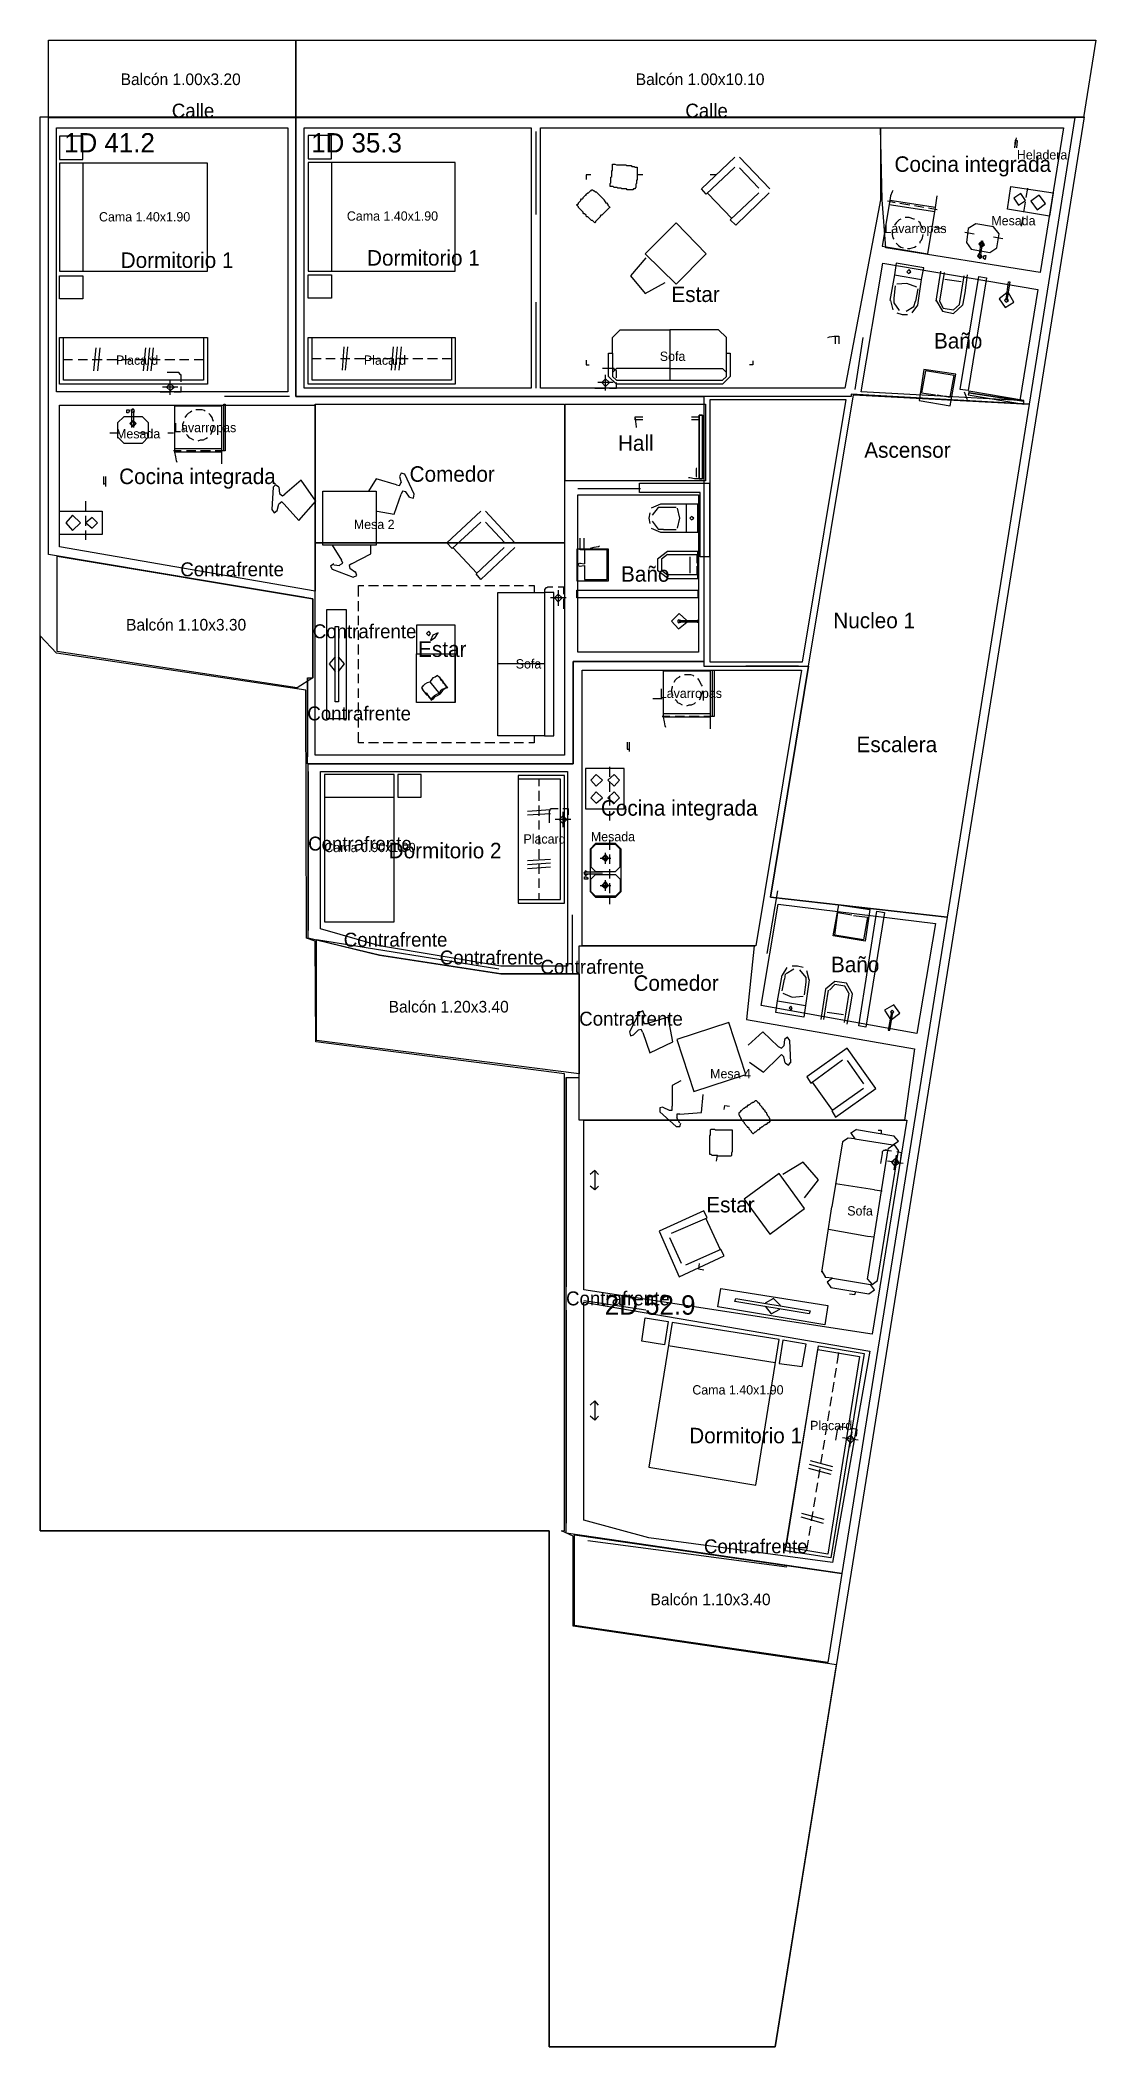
# Model space of a CAD drawing. Header units: metres. Extents: x 0 to 95.2, y 0 to 26.2.
# Drawn here: x 0 to 13.63, y 0 to 25.9 of the extents above; entities that cross this region are included whole.
import ezdxf

# ---------------------------------------------------------------- set-up
doc = ezdxf.new("R2010")
doc.units = ezdxf.units.M
for name, color, linetype in [('Trazo_Cotas', 9, 'Continuous'), ('Trazo_Entrada', 1, 'Continuous'), ('Trazo_Equipamiento', 8, 'Continuous'), ('Trazo_Estancias', 3, 'Continuous'), ('Trazo_Fachada', 30, 'Continuous'), ('Trazo_Medianeras', 8, 'Continuous'), ('Trazo_Nucleos', 252, 'Continuous'), ('Trazo_Pasillo', 9, 'Continuous'), ('Trazo_Patios', 3, 'Continuous'), ('Trazo_Puertas', 1, 'Continuous'), ('Trazo_Terreno', 7, 'Continuous'), ('Trazo_Unidad', 7, 'Continuous'), ('Trazo_Ventanas', 5, 'Continuous')]:
    doc.layers.add(name, color=color, linetype=linetype)

msp = doc.modelspace()

# ---------------------------------------------------------------- texts
at = {"layer": 'Trazo_Cotas'}
for s, p in [('Balcón 1.00x3.20', (1.04, 25.32)), ('Balcón 1.00x10.10', (7.69, 25.32)), ('Balcón 1.10x3.30', (1.11, 18.28)), ('Balcón 1.20x3.40', (4.5, 13.35)), ('Balcón 1.10x3.40', (7.88, 5.7))]:
    msp.add_text(s, height=0.15, dxfattribs=at).set_placement(p)
at = {"layer": 'Trazo_Equipamiento', "color": 8}
for s, p in [('Heladera', (12.61, 24.36)), ('Cama 1.40x1.90', (0.76, 23.56)), ('Cama 1.40x1.90', (3.96, 23.57)), ('Mesada', (12.28, 23.51)), ('Lavarropas', (10.9, 23.41)), ('Placard', (0.98, 21.71)), ('Placard', (4.18, 21.71)), ('Sofa', (8, 21.76)), ('Mesada', (0.98, 20.76)), ('Lavarropas', (1.73, 20.84)), ('Mesa 2', (4.05, 19.59)), ('Sofa', (6.14, 17.79)), ('Lavarropas', (8, 17.41)), ('Cama 0.90x1.90', (3.67, 15.42)), ('Placard', (6.24, 15.53)), ('Mesada', (7.11, 15.56)), ('Mesa 4', (8.65, 12.5)), ('Sofa', (10.42, 10.73)), ('Cama 1.40x1.90', (8.42, 8.42)), ('Placard', (9.94, 7.96))]:
    msp.add_text(s, height=0.12, dxfattribs=at).set_placement(p)
at = {"layer": 'Trazo_Estancias', "color": 30}
for p in [(11.03, 24.2), (1.02, 20.17), (7.24, 15.89)]:
    msp.add_text('Cocina integrada', height=0.2, dxfattribs=at).set_placement(p)
at = {"layer": 'Trazo_Estancias', "color": 5}
for s, p in [('Dormitorio 1', (1.04, 22.96)), ('Dormitorio 1', (4.22, 22.99)), ('Dormitorio 2', (4.5, 15.34)), ('Dormitorio 1', (8.38, 7.79))]:
    msp.add_text(s, height=0.2, dxfattribs=at).set_placement(p)
at = {"layer": 'Trazo_Estancias', "color": 2}
for p in [(8.15, 22.52), (4.88, 17.94), (8.6, 10.77)]:
    msp.add_text('Estar', height=0.2, dxfattribs=at).set_placement(p)
at = {"layer": 'Trazo_Estancias', "color": 4}
for p in [(11.54, 21.92), (7.5, 18.91), (10.21, 13.87)]:
    msp.add_text('Baño', height=0.2, dxfattribs=at).set_placement(p)
at = {"layer": 'Trazo_Estancias', "color": 8}
msp.add_text('Hall', height=0.2, dxfattribs=at).set_placement((7.46, 20.6))
at = {"layer": 'Trazo_Estancias', "color": 40}
for p in [(4.77, 20.2), (7.66, 13.63)]:
    msp.add_text('Comedor', height=0.2, dxfattribs=at).set_placement(p)
at = {"layer": 'Trazo_Fachada'}
for s, p in [('Calle', (1.7, 24.9)), ('Calle', (8.33, 24.9)), ('Contrafrente', (1.81, 18.98)), ('Contrafrente', (3.52, 18.18)), ('Contrafrente', (3.45, 17.12)), ('Contrafrente', (3.46, 15.44)), ('Contrafrente', (3.92, 14.2)), ('Contrafrente', (5.16, 13.97)), ('Contrafrente', (6.46, 13.85)), ('Contrafrente', (6.96, 13.18)), ('Contrafrente', (6.79, 9.57)), ('Contrafrente', (8.57, 6.37))]:
    msp.add_text(s, height=0.18, dxfattribs=at).set_placement(p)
at = {"layer": 'Trazo_Nucleos'}
for s, p in [('Ascensor', (10.64, 20.51)), ('Nucleo 1', (10.24, 18.31)), ('Escalera', (10.54, 16.71))]:
    msp.add_text(s, height=0.2, dxfattribs=at).set_placement(p)
at = {"layer": 'Trazo_Unidad'}
for s, p in [('1D 41.2', (0.31, 24.45)), ('1D 35.3', (3.5, 24.45)), ('2D 52.9', (7.29, 9.45))]:
    msp.add_text(s, height=0.25, dxfattribs=at).set_placement(p)

# ---------------------------------------------------------------- linework, layer by layer
at = {"layer": 'Trazo_Cotas'}
for points in [[(3.3, 25.9), (3.3, 24.9), (0.11, 24.9), (0.11, 25.9)], [(13.63, 25.9), (13.47, 24.9), (3.3, 24.9), (3.3, 25.9)], [(3.52, 18.69), (3.52, 17.67), (3.32, 17.54), (0.22, 18.01), (0.22, 19.24)], [(6.96, 13.85), (6.96, 12.56), (3.57, 12.99), (3.57, 14.29), (4.38, 14.09), (5.95, 13.85)], [(10.35, 6.11), (10.17, 4.96), (6.9, 5.44), (6.9, 6.61)]]:
    msp.add_lwpolyline(points, close=True, dxfattribs=at)
at = {"layer": 'Trazo_Entrada'}
for p, q in [((10.37, 21.3), (9.57, 21.3)), ((8.57, 21.21), (8.57, 20.37)), ((9.79, 17.82), (9.11, 17.82))]:
    msp.add_line(p, q, dxfattribs=at)
at = {"layer": 'Trazo_Equipamiento', "color": 8}
for p, q in [((12.6, 24.64), (12.58, 24.51)), ((12.59, 24.61), (12.58, 24.51)), ((11.56, 23.74), (11.58, 23.89)), ((12.73, 23.87), (12.75, 23.99)), ((11.04, 23.8), (10.94, 23.82)), ((10.96, 23.78), (11.55, 23.69)), ((11.23, 23.77), (11.1, 23.79)), ((11.41, 23.74), (11.29, 23.76)), ((11.58, 23.71), (11.47, 23.73)), ((12.67, 23.5), (12.69, 23.62)), ((12.7, 23.68), (12.72, 23.81)), ((11.54, 23.49), (11.69, 23.46)), ((11.94, 23.42), (12.06, 23.4)), ((11.98, 23.47), (11.96, 23.29)), ((12.08, 23.53), (11.98, 23.47)), ((12.31, 23.49), (12.08, 23.53)), ((12.38, 23.4), (12.31, 23.49)), ((12.31, 23.36), (12.43, 23.34)), ((12.35, 23.22), (12.38, 23.4)), ((11.96, 23.29), (12.02, 23.2)), ((12.02, 23.2), (12.26, 23.16)), ((12.15, 23.31), (12.12, 23.11)), ((12.14, 23.1), (12.17, 23.31)), ((12.26, 23.16), (12.35, 23.22)), ((11.03, 22.87), (11.38, 22.81)), ((11.57, 22.53), (11.63, 22.92)), ((11.67, 22.9), (11.61, 22.53)), ((11.89, 22.78), (11.68, 22.81)), ((11.87, 22.49), (11.93, 22.86)), ((10.98, 22.54), (11.01, 22.42)), ((11.04, 22.73), (11.02, 22.57)), ((11.02, 22.57), (11.02, 22.51)), ((11.19, 22.76), (11.06, 22.75)), ((11.32, 22.71), (11.19, 22.76)), ((11.33, 22.69), (11.3, 22.53)), ((11.57, 22.54), (11.65, 22.4)), ((11.02, 22.51), (11.09, 22.41)), ((11.06, 22.38), (11.13, 22.36)), ((11.13, 22.36), (11.2, 22.36)), ((11.18, 22.4), (11.28, 22.46)), ((11.26, 22.38), (11.33, 22.48)), ((11.28, 22.46), (11.3, 22.53)), ((11.61, 22.53), (11.66, 22.44)), ((11.65, 22.4), (11.79, 22.37)), ((11.66, 22.44), (11.79, 22.42)), ((11.79, 22.42), (11.87, 22.49)), ((11.79, 22.37), (11.91, 22.48)), ((10.27, 21.98), (10.27, 22.08)), ((1.68, 21.32), (1.68, 21.52)), ((7.3, 21.38), (7.3, 21.58)), ((1.55, 21.36), (1.67, 21.36)), ((1.78, 21.42), (1.58, 21.42)), ((7.16, 21.41), (7.29, 21.41)), ((7.4, 21.48), (7.2, 21.48)), ((11.93, 21.36), (11.97, 21.26)), ((1.08, 21.04), (1, 20.96)), ((1.32, 21.04), (1.08, 21.04)), ((1.18, 21.11), (1.18, 20.9)), ((1.21, 20.9), (1.21, 21.11)), ((1.4, 20.96), (1.32, 21.04)), ((7.78, 21), (7.68, 21)), ((0.9, 20.83), (1.02, 20.83)), ((1, 20.96), (1, 20.78)), ((1, 20.78), (1.08, 20.7)), ((1.27, 20.83), (1.4, 20.83)), ((1.32, 20.7), (1.4, 20.78)), ((1.4, 20.78), (1.4, 20.96)), ((1.65, 20.83), (1.72, 20.83)), ((1.08, 20.7), (1.32, 20.7)), ((1.82, 20.6), (1.72, 20.6)), ((1.74, 20.63), (2.34, 20.63)), ((2.01, 20.6), (1.89, 20.6)), ((2.2, 20.6), (2.07, 20.6)), ((2.37, 20.6), (2.26, 20.6)), ((2.34, 20.58), (2.34, 20.43)), ((0.85, 20.14), (0.85, 20.27)), ((0.85, 20.18), (0.85, 20.27)), ((0.59, 19.82), (0.59, 19.95)), ((0.59, 19.63), (0.59, 19.76)), ((7.87, 19.8), (7.86, 19.73)), ((7.86, 19.73), (7.87, 19.66)), ((8.01, 19.91), (7.89, 19.86)), ((7.98, 19.87), (7.9, 19.77)), ((7.9, 19.69), (7.98, 19.59)), ((8.05, 19.87), (7.98, 19.87)), ((8.21, 19.87), (8.05, 19.87)), ((8.26, 19.73), (8.23, 19.86)), ((8.23, 19.6), (8.26, 19.73)), ((8.34, 19.91), (8.34, 19.55)), ((0.59, 19.45), (0.59, 19.57)), ((7.02, 19.47), (7.02, 19.32)), ((7.89, 19.6), (8.01, 19.55)), ((7.98, 19.59), (8.05, 19.59)), ((8.21, 19.58), (8.05, 19.58)), ((8.1, 19.3), (7.97, 19.2)), ((7.97, 19.2), (7.97, 19.05)), ((8.1, 19.26), (8.02, 19.2)), ((8.02, 19.2), (8.02, 19.06)), ((8.1, 19.26), (8.48, 19.26)), ((8.39, 19.23), (8.39, 19.02)), ((8.48, 19.26), (8.48, 19.15)), ((8.49, 18.96), (8.49, 19.3)), ((6.96, 19.11), (7.03, 19.12)), ((6.97, 19.15), (7.03, 19.14)), ((7.97, 19.06), (8.1, 18.96)), ((8.02, 19.06), (8.1, 19)), ((8.48, 19), (8.1, 19)), ((8.1, 18.95), (8.49, 18.95)), ((8.48, 19.11), (8.48, 19)), ((6.79, 18.7), (6.59, 18.7)), ((6.69, 18.8), (6.69, 18.6)), ((6.76, 18.56), (6.76, 18.69)), ((8.03, 17.4), (7.91, 17.4)), ((8.13, 17.17), (8.03, 17.17)), ((8.05, 17.21), (8.65, 17.21)), ((8.32, 17.17), (8.2, 17.17)), ((8.51, 17.17), (8.38, 17.17)), ((8.68, 17.17), (8.57, 17.17)), ((8.65, 17.16), (8.65, 17.01)), ((7.61, 16.72), (7.61, 16.84)), ((7.61, 16.75), (7.61, 16.84)), ((7.35, 16.52), (7.35, 16.39)), ((7.35, 16.33), (7.35, 16.2)), ((7.35, 16.14), (7.35, 16.02)), ((6.85, 15.84), (6.65, 15.84)), ((6.75, 15.94), (6.75, 15.74)), ((7.35, 15.95), (7.35, 15.83)), ((7.35, 15.58), (7.35, 15.45)), ((7.17, 15.53), (7.1, 15.46)), ((7.1, 15.46), (7.1, 14.91)), ((7.17, 15.52), (7.11, 15.46)), ((7.11, 15.46), (7.11, 15.23)), ((7.43, 15.53), (7.17, 15.53)), ((7.43, 15.52), (7.17, 15.52)), ((7.23, 15.34), (7.37, 15.34)), ((7.3, 15.27), (7.3, 15.41)), ((7.35, 15.39), (7.35, 15.27)), ((7.5, 15.46), (7.43, 15.53)), ((7.49, 15.46), (7.43, 15.52)), ((7.49, 15.23), (7.49, 15.46)), ((7.5, 14.91), (7.5, 15.46)), ((7.26, 15.16), (7.05, 15.16)), ((7.05, 15.14), (7.26, 15.14)), ((7.11, 15.23), (7.17, 15.17)), ((7.17, 15.13), (7.11, 15.07)), ((7.11, 14.91), (7.11, 15.07)), ((7.17, 15.17), (7.43, 15.17)), ((7.17, 15.13), (7.43, 15.13)), ((7.3, 14.92), (7.3, 15.06)), ((7.35, 15.2), (7.35, 15.08)), ((7.43, 15.17), (7.49, 15.23)), ((7.49, 15.07), (7.43, 15.13)), ((7.49, 15.07), (7.49, 14.91)), ((7.1, 14.91), (7.17, 14.84)), ((7.11, 14.91), (7.17, 14.85)), ((7.43, 14.85), (7.17, 14.85)), ((7.17, 14.84), (7.43, 14.84)), ((7.23, 14.99), (7.37, 14.99)), ((7.35, 15.02), (7.35, 14.89)), ((7.35, 14.83), (7.35, 14.75)), ((7.43, 14.84), (7.5, 14.91)), ((7.43, 14.85), (7.49, 14.91)), ((9.64, 13.93), (9.58, 13.83)), ((9.58, 13.63), (9.61, 13.78)), ((9.62, 13.85), (9.61, 13.78)), ((9.73, 13.91), (9.63, 13.85)), ((9.78, 13.95), (9.71, 13.95)), ((9.85, 13.93), (9.78, 13.95)), ((9.89, 13.8), (9.81, 13.9)), ((9.87, 13.58), (9.89, 13.74)), ((9.89, 13.74), (9.89, 13.8)), ((9.93, 13.77), (9.9, 13.89)), ((10.26, 13.75), (10.14, 13.65)), ((10.41, 13.73), (10.26, 13.75)), ((10.49, 13.59), (10.41, 13.73)), ((9.52, 13.5), (9.88, 13.44)), ((9.59, 13.6), (9.71, 13.55)), ((9.71, 13.55), (9.85, 13.56)), ((10.14, 13.65), (10.08, 13.26)), ((10.12, 13.26), (10.18, 13.64)), ((10.26, 13.71), (10.19, 13.64)), ((10.39, 13.69), (10.26, 13.71)), ((10.44, 13.6), (10.38, 13.22)), ((10.44, 13.6), (10.39, 13.69)), ((10.37, 13.32), (10.16, 13.35)), ((11.14, 11.4), (10.94, 11.43)), ((11.05, 11.51), (11.02, 11.32)), ((7.16, 11.31), (7.16, 11.06)), ((7.16, 8.34), (7.16, 8.09)), ((10.56, 7.83), (10.36, 7.86)), ((10.48, 7.94), (10.45, 7.74))]:
    msp.add_line(p, q, dxfattribs=at)
at = {"layer": 'Trazo_Equipamiento', "color": 9}
for p, q in [((9.03, 24.39), (9.42, 23.98)), ((0.55, 24.31), (0.55, 22.92)), ((3.76, 24.32), (3.76, 22.92)), ((7.78, 24.16), (7.71, 24.16)), ((8.73, 24.16), (8.65, 24.16)), ((9.28, 23.99), (9.03, 24.25)), ((8.62, 23.92), (8.93, 23.6)), ((9.41, 23.93), (8.98, 23.51)), ((7.49, 22.16), (7.39, 22.06)), ((7.39, 21.86), (7.39, 22.06)), ((8.13, 22.16), (8.13, 21.59)), ((8.86, 22.06), (8.76, 22.16)), ((8.86, 21.86), (8.86, 22.06)), ((0.3, 21.78), (0.42, 21.78)), ((0.3, 21.78), (0.42, 21.78)), ((0.49, 21.78), (0.61, 21.78)), ((0.49, 21.78), (0.61, 21.78)), ((0.67, 21.78), (0.8, 21.78)), ((0.67, 21.78), (0.8, 21.78)), ((0.72, 21.93), (0.69, 21.63)), ((0.72, 21.93), (0.69, 21.63)), ((0.77, 21.93), (0.74, 21.63)), ((0.77, 21.93), (0.74, 21.63)), ((0.86, 21.78), (0.99, 21.78)), ((0.86, 21.78), (0.99, 21.78)), ((1.05, 21.78), (1.17, 21.78)), ((1.05, 21.78), (1.17, 21.78)), ((1.24, 21.78), (1.36, 21.78)), ((1.24, 21.78), (1.36, 21.78)), ((1.36, 21.93), (1.33, 21.63)), ((1.36, 21.93), (1.33, 21.63)), ((1.41, 21.93), (1.38, 21.63)), ((1.41, 21.93), (1.38, 21.63)), ((1.42, 21.78), (1.55, 21.78)), ((1.42, 21.78), (1.55, 21.78)), ((1.46, 21.93), (1.43, 21.63)), ((1.46, 21.93), (1.43, 21.63)), ((1.61, 21.78), (1.74, 21.78)), ((1.61, 21.78), (1.74, 21.78)), ((1.8, 21.78), (1.92, 21.78)), ((1.8, 21.78), (1.92, 21.78)), ((1.99, 21.78), (2.11, 21.78)), ((1.99, 21.78), (2.11, 21.78)), ((3.51, 21.79), (3.63, 21.79)), ((3.51, 21.79), (3.63, 21.79)), ((3.69, 21.79), (3.81, 21.79)), ((3.69, 21.79), (3.81, 21.79)), ((3.88, 21.79), (4, 21.79)), ((3.88, 21.79), (4, 21.79)), ((3.92, 21.94), (3.9, 21.64)), ((3.92, 21.94), (3.9, 21.64)), ((3.97, 21.94), (3.94, 21.64)), ((3.97, 21.94), (3.94, 21.64)), ((4.06, 21.79), (4.19, 21.79)), ((4.06, 21.79), (4.19, 21.79)), ((4.25, 21.79), (4.38, 21.79)), ((4.25, 21.79), (4.38, 21.79)), ((4.44, 21.79), (4.56, 21.79)), ((4.44, 21.79), (4.56, 21.79)), ((4.56, 21.94), (4.53, 21.64)), ((4.56, 21.94), (4.53, 21.64)), ((4.61, 21.94), (4.58, 21.64)), ((4.61, 21.94), (4.58, 21.64)), ((4.66, 21.94), (4.63, 21.64)), ((4.66, 21.94), (4.63, 21.64)), ((4.63, 21.79), (4.75, 21.79)), ((4.63, 21.79), (4.75, 21.79)), ((4.81, 21.79), (4.94, 21.79)), ((4.81, 21.79), (4.94, 21.79)), ((5, 21.79), (5.13, 21.79)), ((5, 21.79), (5.13, 21.79)), ((5.19, 21.79), (5.31, 21.79)), ((5.19, 21.79), (5.31, 21.79)), ((7.34, 21.56), (7.44, 21.46)), ((7.44, 21.66), (7.39, 21.61)), ((7.39, 21.56), (7.44, 21.51)), ((8.13, 21.66), (7.44, 21.66)), ((7.44, 21.51), (8.81, 21.51)), ((8.13, 21.66), (8.81, 21.66)), ((8.86, 21.61), (8.81, 21.66)), ((8.81, 21.46), (8.91, 21.56)), ((8.81, 21.51), (8.86, 21.56)), ((8.81, 21.46), (7.44, 21.46)), ((3.37, 20.22), (3.16, 20.04)), ((4.34, 20.24), (4.24, 20.08)), ((4.6, 20.16), (4.34, 20.24)), ((4.64, 20.27), (4.66, 20.19)), ((4.83, 20.04), (4.71, 20.3)), ((3.01, 20.13), (2.99, 19.84)), ((3.08, 20.13), (3.09, 20.05)), ((4.57, 19.78), (4.66, 20.04)), ((4.77, 20), (4.72, 20.07)), ((3.06, 19.83), (3.08, 19.91)), ((3.15, 19.91), (3.34, 19.7)), ((4.35, 19.82), (4.57, 19.78)), ((5.75, 19.82), (6.13, 19.41)), ((6, 19.41), (5.75, 19.68)), ((3.77, 19.38), (3.89, 19.19)), ((4.02, 19.14), (4.27, 19.27)), ((4.27, 19.27), (4.27, 19.38)), ((5.33, 19.35), (5.64, 19.02)), ((6.13, 19.35), (5.69, 18.94)), ((3.77, 19.07), (4.04, 18.97)), ((3.79, 19.13), (3.87, 19.12)), ((4.07, 19.03), (4, 19.08)), ((4.11, 18.53), (4.11, 18.66)), ((4.24, 18.86), (4.37, 18.86)), ((4.43, 18.86), (4.56, 18.86)), ((4.62, 18.86), (4.74, 18.86)), ((4.81, 18.86), (4.93, 18.86)), ((4.99, 18.86), (5.12, 18.86)), ((5.18, 18.86), (5.31, 18.86)), ((5.37, 18.86), (5.49, 18.86)), ((5.56, 18.86), (5.68, 18.86)), ((5.74, 18.86), (5.87, 18.86)), ((5.93, 18.86), (6.06, 18.86)), ((6.12, 18.86), (6.24, 18.86)), ((4.11, 18.35), (4.11, 18.47)), ((4.11, 18.16), (4.11, 18.28)), ((5.36, 17.35), (5.36, 18.35)), ((4.11, 17.97), (4.11, 18.1)), ((4.11, 17.78), (4.11, 17.91)), ((4.11, 17.6), (4.11, 17.72)), ((6.51, 17.85), (5.91, 17.85)), ((4.11, 17.41), (4.11, 17.53)), ((4.11, 17.22), (4.11, 17.35)), ((4.11, 17.03), (4.11, 17.16)), ((4.37, 16.83), (4.24, 16.83)), ((4.56, 16.83), (4.43, 16.83)), ((4.74, 16.83), (4.62, 16.83)), ((4.93, 16.83), (4.81, 16.83)), ((5.12, 16.83), (4.99, 16.83)), ((5.31, 16.83), (5.18, 16.83)), ((5.49, 16.83), (5.37, 16.83)), ((5.68, 16.83), (5.56, 16.83)), ((5.87, 16.83), (5.74, 16.83)), ((6.06, 16.83), (5.93, 16.83)), ((6.24, 16.83), (6.12, 16.83)), ((6.44, 16.36), (6.44, 16.27)), ((6.44, 16.36), (6.44, 16.27)), ((3.67, 16.13), (4.57, 16.13)), ((6.44, 16.21), (6.44, 16.08)), ((6.44, 16.21), (6.44, 16.08)), ((6.29, 15.95), (6.59, 15.97)), ((6.29, 15.95), (6.59, 15.97)), ((6.29, 15.9), (6.59, 15.92)), ((6.29, 15.9), (6.59, 15.92)), ((6.44, 16.02), (6.44, 15.89)), ((6.44, 16.02), (6.44, 15.89)), ((6.44, 15.83), (6.44, 15.71)), ((6.44, 15.83), (6.44, 15.71)), ((6.44, 15.64), (6.44, 15.52)), ((6.44, 15.64), (6.44, 15.52)), ((6.29, 15.31), (6.59, 15.33)), ((6.29, 15.31), (6.59, 15.33)), ((6.44, 15.46), (6.44, 15.33)), ((6.44, 15.46), (6.44, 15.33)), ((6.29, 15.26), (6.59, 15.28)), ((6.29, 15.26), (6.59, 15.28)), ((6.29, 15.21), (6.59, 15.23)), ((6.29, 15.21), (6.59, 15.23)), ((6.44, 15.27), (6.44, 15.14)), ((6.44, 15.27), (6.44, 15.14)), ((6.44, 15.08), (6.44, 14.96)), ((6.44, 15.08), (6.44, 14.96)), ((6.44, 14.89), (6.44, 14.81)), ((6.44, 14.89), (6.44, 14.81)), ((7.74, 13.35), (7.61, 13.1)), ((7.8, 13.33), (7.78, 13.25)), ((8.11, 13.29), (7.84, 13.21)), ((7.66, 13.06), (7.72, 13.12)), ((7.78, 13.09), (7.87, 12.83)), ((9.33, 13.1), (9.14, 12.93)), ((9.53, 12.91), (9.33, 13.1)), ((9.61, 13), (9.6, 12.92)), ((9.69, 12.7), (9.68, 12.99)), ((9.16, 12.71), (9.34, 12.58)), ((9.34, 12.58), (9.54, 12.78)), ((9.62, 12.7), (9.6, 12.78)), ((10.42, 12.73), (10.63, 12.43)), ((8.27, 12.47), (8.16, 12.41)), ((10.23, 12.09), (9.97, 12.45)), ((8.16, 12.41), (8.16, 12.14)), ((8.54, 12.06), (8.56, 12.29)), ((8, 12.07), (8.21, 11.88)), ((8.04, 12.13), (8.12, 12.09)), ((8.26, 11.92), (8.22, 11.99)), ((8.26, 12.04), (8.54, 12.06)), ((10.36, 11.68), (10.22, 10.84)), ((10.43, 11.73), (10.36, 11.68)), ((10.52, 11.72), (10.43, 11.73)), ((10.54, 11.84), (10.46, 11.79)), ((10.47, 11.79), (10.52, 11.72)), ((10.52, 11.72), (11.01, 11.64)), ((10.54, 11.84), (11.02, 11.76)), ((11.01, 11.64), (11.08, 11.69)), ((11.08, 11.69), (11.02, 11.76)), ((8.74, 11.51), (8.73, 11.43)), ((10.68, 9.91), (10.95, 11.59)), ((10.81, 9.89), (11.08, 11.57)), ((11.02, 11.64), (10.95, 11.59)), ((11.08, 11.57), (11.03, 11.64)), ((10.77, 11.06), (10.27, 11.14)), ((10.77, 11.06), (10.87, 11.05)), ((8.59, 10.7), (8.78, 10.29)), ((10.09, 10), (10.22, 10.84)), ((8.28, 10.11), (8.13, 10.44)), ((10.09, 10.01), (10.14, 9.93)), ((10.23, 9.92), (10.14, 9.93)), ((10.23, 9.92), (10.16, 9.87)), ((10.16, 9.87), (10.21, 9.8)), ((10.23, 9.92), (10.72, 9.84)), ((10.68, 9.91), (10.74, 9.84)), ((10.74, 9.84), (10.81, 9.89)), ((10.21, 9.8), (10.7, 9.72)), ((10.7, 9.72), (10.77, 9.77)), ((10.77, 9.77), (10.72, 9.84)), ((9.49, 8.83), (8.11, 9.05)), ((10.29, 8.82), (10.31, 8.96)), ((10.29, 8.82), (10.31, 8.96)), ((10.23, 8.45), (10.25, 8.58)), ((10.23, 8.45), (10.25, 8.58)), ((10.26, 8.64), (10.28, 8.76)), ((10.26, 8.64), (10.28, 8.76)), ((10.2, 8.27), (10.22, 8.39)), ((10.2, 8.27), (10.22, 8.39)), ((10.17, 8.08), (10.19, 8.21)), ((10.17, 8.08), (10.19, 8.21)), ((10.11, 7.71), (10.13, 7.83)), ((10.11, 7.71), (10.13, 7.83)), ((10.14, 7.9), (10.16, 8.02)), ((10.14, 7.9), (10.16, 8.02)), ((9.93, 7.52), (10.22, 7.44)), ((9.93, 7.52), (10.22, 7.44)), ((9.94, 7.57), (10.23, 7.49)), ((9.94, 7.57), (10.23, 7.49)), ((10.08, 7.53), (10.1, 7.65)), ((10.08, 7.53), (10.1, 7.65)), ((9.92, 7.47), (10.21, 7.39)), ((9.92, 7.47), (10.21, 7.39)), ((10.02, 7.16), (10.04, 7.28)), ((10.02, 7.16), (10.04, 7.28)), ((10.05, 7.34), (10.07, 7.46)), ((10.05, 7.34), (10.07, 7.46)), ((9.99, 6.97), (10.01, 7.09)), ((9.99, 6.97), (10.01, 7.09)), ((9.82, 6.84), (10.11, 6.76)), ((9.82, 6.84), (10.11, 6.76)), ((9.83, 6.89), (10.12, 6.81)), ((9.83, 6.89), (10.12, 6.81)), ((9.96, 6.79), (9.98, 6.91)), ((9.96, 6.79), (9.98, 6.91)), ((9.9, 6.41), (9.92, 6.54)), ((9.9, 6.41), (9.92, 6.54)), ((9.93, 6.6), (9.95, 6.72)), ((9.93, 6.6), (9.95, 6.72))]:
    msp.add_line(p, q, dxfattribs=at)
for points in [[(0.55, 24.36), (0.55, 24.66), (0.25, 24.66), (0.25, 24.36)], [(3.76, 24.37), (3.76, 24.67), (3.46, 24.67), (3.46, 24.37)], [(0.25, 24.31), (0.25, 22.92), (2.16, 22.92), (2.16, 24.31)], [(3.46, 24.32), (3.46, 22.92), (5.36, 22.92), (5.36, 24.32)], [(7.42, 24.3), (7.44, 24.29), (7.56, 24.29), (7.57, 24.28), (7.63, 24.28), (7.64, 24.27), (7.67, 24.27), (7.68, 24.26), (7.71, 24.26), (7.71, 24.1), (7.7, 24.09), (7.7, 24.05), (7.69, 24.04), (7.69, 24), (7.68, 23.99), (7.68, 23.98), (7.66, 23.98), (7.65, 23.97), (7.58, 23.97), (7.57, 23.98), (7.51, 23.98), (7.5, 23.99), (7.46, 23.99), (7.45, 24), (7.41, 24), (7.4, 24.01), (7.36, 24.01), (7.36, 24.05), (7.37, 24.06), (7.37, 24.13), (7.38, 24.14), (7.38, 24.21), (7.39, 24.22), (7.39, 24.3)], [(7.13, 23.57), (7.12, 23.57), (7.07, 23.62), (7.06, 23.62), (7.05, 23.63), (7.05, 23.64), (7.03, 23.66), (7.02, 23.66), (7.01, 23.67), (7.01, 23.68), (6.95, 23.74), (6.95, 23.75), (6.93, 23.77), (6.93, 23.78), (6.94, 23.78), (6.95, 23.79), (6.95, 23.8), (6.98, 23.83), (6.98, 23.84), (6.99, 23.85), (7, 23.85), (7.01, 23.86), (7.01, 23.87), (7.04, 23.9), (7.05, 23.9), (7.05, 23.91), (7.07, 23.93), (7.08, 23.93), (7.11, 23.96), (7.12, 23.96), (7.12, 23.97), (7.13, 23.97), (7.14, 23.96), (7.15, 23.96), (7.17, 23.94), (7.18, 23.94), (7.28, 23.84), (7.28, 23.83), (7.3, 23.81), (7.3, 23.8), (7.31, 23.8), (7.33, 23.78), (7.33, 23.77), (7.36, 23.74), (7.35, 23.74), (7.25, 23.64), (7.24, 23.64), (7.23, 23.63), (7.23, 23.62), (7.17, 23.56), (7.17, 23.55), (7.16, 23.54)], [(8.21, 22.75), (8.6, 23.14), (8.21, 23.54), (7.81, 23.14)], [(0.55, 22.86), (0.55, 22.56), (0.25, 22.56), (0.25, 22.86)], [(3.76, 22.87), (3.76, 22.57), (3.46, 22.57), (3.46, 22.87)], [(0.25, 21.46), (0.25, 22.06), (2.16, 22.06), (2.16, 21.46)], [(0.3, 21.51), (0.3, 22.06), (2.11, 22.06), (2.11, 21.51)], [(3.46, 21.46), (3.46, 22.06), (5.36, 22.06), (5.36, 21.46)], [(3.51, 21.51), (3.51, 22.06), (5.31, 22.06), (5.31, 21.51)], [(4.34, 20.08), (4.34, 19.38), (3.65, 19.38), (3.65, 20.08)], [(6.51, 18.77), (6.51, 16.92), (5.91, 16.92), (5.91, 18.77), (6.51, 18.77), (6.51, 16.92), (6.63, 16.92), (6.63, 18.77)], [(3.7, 17.14), (3.7, 18.55), (3.95, 18.55), (3.95, 17.14)], [(3.85, 18.33), (3.85, 17.36), (3.81, 17.36), (3.81, 18.33)], [(4.86, 18.35), (4.86, 17.98), (5.36, 17.98), (5.36, 18.35)], [(5.02, 18.21), (5.04, 18.24), (5.02, 18.27), (4.99, 18.24)], [(5.14, 18.25), (5.07, 18.22), (5.04, 18.15), (5.1, 18.19)], [(4.86, 17.35), (4.86, 17.98), (5.36, 17.98), (5.36, 17.35)], [(4.57, 14.52), (4.57, 16.42), (3.67, 16.42), (3.67, 14.52)], [(4.62, 16.42), (4.62, 16.13), (4.92, 16.13), (4.92, 16.42)], [(6.17, 16.41), (6.17, 14.76), (6.77, 14.76), (6.77, 16.41)], [(6.17, 16.36), (6.17, 14.81), (6.72, 14.81), (6.72, 16.36)], [(8.44, 12.33), (9.11, 12.55), (8.89, 13.22), (8.22, 13)], [(9.43, 11.96), (9.42, 11.97), (9.42, 11.98), (9.41, 11.99), (9.41, 12), (9.39, 12.02), (9.39, 12.03), (9.38, 12.04), (9.38, 12.05), (9.36, 12.07), (9.36, 12.08), (9.34, 12.1), (9.34, 12.11), (9.33, 12.11), (9.32, 12.12), (9.32, 12.13), (9.29, 12.16), (9.29, 12.17), (9.28, 12.18), (9.27, 12.18), (9.27, 12.19), (9.25, 12.21), (9.23, 12.21), (9.21, 12.19), (9.2, 12.19), (9.19, 12.18), (9.18, 12.18), (9.16, 12.16), (9.15, 12.16), (9.14, 12.15), (9.13, 12.15), (9.13, 12.14), (9.12, 12.13), (9.11, 12.13), (9.09, 12.11), (9.08, 12.11), (9.05, 12.08), (9.04, 12.08), (9.04, 12.07), (9.02, 12.05), (9.02, 12.03), (9.03, 12.02), (9.03, 12.01), (9.04, 12), (9.04, 11.99), (9.05, 11.98), (9.05, 11.97), (9.09, 11.93), (9.09, 11.92), (9.13, 11.88), (9.13, 11.87), (9.14, 11.87), (9.15, 11.86), (9.15, 11.85), (9.18, 11.82), (9.18, 11.81), (9.2, 11.79), (9.21, 11.79), (9.23, 11.81), (9.24, 11.81), (9.27, 11.84), (9.28, 11.84), (9.29, 11.85), (9.29, 11.86), (9.3, 11.86), (9.32, 11.88), (9.33, 11.88), (9.35, 11.9), (9.36, 11.9), (9.37, 11.91), (9.38, 11.91), (9.4, 11.93), (9.41, 11.93), (9.43, 11.95)], [(8.65, 11.83), (8.65, 11.77), (8.64, 11.76), (8.64, 11.52), (8.66, 11.52), (8.67, 11.51), (8.74, 11.51), (8.75, 11.5), (8.92, 11.5), (8.93, 11.51), (8.93, 11.54), (8.94, 11.56), (8.94, 11.83), (8.72, 11.83), (8.71, 11.84), (8.66, 11.84)], [(9.87, 10.82), (9.54, 11.27), (9.09, 10.94), (9.42, 10.49)], [(10.13, 9.32), (8.75, 9.55), (8.79, 9.79), (10.17, 9.57)], [(8.98, 9.66), (9.94, 9.5), (9.93, 9.46), (8.97, 9.62)], [(8.06, 9.06), (7.77, 9.11), (7.81, 9.41), (8.11, 9.36)], [(9.54, 9.13), (8.16, 9.35), (7.86, 7.48), (9.24, 7.25)], [(9.54, 8.82), (9.84, 8.78), (9.89, 9.07), (9.59, 9.12)], [(10.21, 6.31), (9.62, 6.4), (10.05, 9.05), (10.64, 8.95)], [(10.17, 6.36), (9.63, 6.45), (10.04, 9), (10.58, 8.91)]]:
    msp.add_lwpolyline(points, close=True, dxfattribs=at)
at = {"layer": 'Trazo_Equipamiento', "color": 8}
for points in [[(12.61, 24.51), (12.62, 24.6), (12.59, 24.61)], [(11.01, 23.96), (11, 23.94), (10.98, 23.89), (10.97, 23.83)], [(11.11, 23.59), (11.09, 23.58), (11.05, 23.54), (11.03, 23.51)], [(11.29, 23.59), (11.28, 23.59), (11.22, 23.61), (11.17, 23.61)], [(11, 23.45), (11, 23.39), (11.01, 23.35), (11.02, 23.33)], [(11.4, 23.45), (11.39, 23.48), (11.37, 23.51), (11.36, 23.54), (11.34, 23.56)], [(11.36, 23.28), (11.36, 23.3), (11.38, 23.32), (11.39, 23.35), (11.4, 23.39)], [(11.05, 23.28), (11.08, 23.25), (11.11, 23.23), (11.14, 23.22)], [(11.2, 23.21), (11.23, 23.21), (11.29, 23.23), (11.31, 23.24)], [(12.12, 23.14), (12.1, 23.11), (12.13, 23.08), (12.16, 23.1), (12.15, 23.13)], [(12.12, 23.13), (12.11, 23.11), (12.13, 23.09), (12.15, 23.1), (12.14, 23.13)], [(11.33, 22.48), (11.38, 22.81), (11.41, 22.96), (11.05, 23.02), (11.03, 22.87), (10.97, 22.54)], [(11.97, 22.87), (11.94, 22.64), (11.91, 22.48)], [(12.48, 22.64), (12.38, 22.56), (12.46, 22.45), (12.57, 22.52), (12.5, 22.64)], [(12.47, 22.57), (12.45, 22.54), (12.47, 22.52), (12.5, 22.54), (12.49, 22.56)], [(12.47, 22.55), (12.5, 22.78), (12.52, 22.78), (12.48, 22.54)], [(10.17, 22.06), (10.19, 22.07), (10.25, 22.08), (10.31, 22.08)], [(10.27, 22.08), (10.31, 22.08), (10.31, 21.98)], [(1.82, 21.49), (1.82, 21.58), (1.81, 21.58), (1.81, 21.59), (1.79, 21.61), (1.64, 21.61)], [(7.44, 21.54), (7.44, 21.63), (7.42, 21.65), (7.41, 21.65), (7.41, 21.66), (7.26, 21.66)], [(11.58, 21.32), (11.75, 21.29), (11.8, 21.57), (11.43, 21.63), (11.38, 21.35), (11.56, 21.32)], [(1.73, 21.36), (1.82, 21.36), (1.82, 21.43)], [(7.35, 21.41), (7.44, 21.41), (7.44, 21.48)], [(1.21, 21.09), (1.22, 21.12), (1.2, 21.14), (1.17, 21.12), (1.19, 21.09)], [(1.21, 21.09), (1.22, 21.12), (1.2, 21.13), (1.18, 21.12), (1.19, 21.09)], [(1.85, 20.98), (1.85, 20.97), (1.84, 20.94), (1.84, 20.91), (1.85, 20.88), (1.86, 20.86)], [(1.96, 21.11), (1.94, 21.1), (1.91, 21.08), (1.89, 21.06), (1.87, 21.03)], [(2.13, 21.11), (2.12, 21.12), (2.09, 21.13), (2.01, 21.13)], [(2.24, 20.98), (2.23, 21), (2.22, 21.03), (2.2, 21.06), (2.18, 21.08)], [(7.7, 20.9), (7.7, 20.91), (7.69, 20.98), (7.68, 21.04)], [(7.68, 21), (7.68, 21.04), (7.78, 21.04)], [(8.41, 21.04), (8.51, 21.04), (8.51, 21), (8.41, 21)], [(1.89, 20.81), (1.9, 20.8), (1.92, 20.77), (1.95, 20.76), (1.98, 20.74)], [(2.04, 20.73), (2.07, 20.74), (2.11, 20.74), (2.14, 20.76), (2.16, 20.77)], [(2.2, 20.81), (2.21, 20.82), (2.24, 20.91), (2.24, 20.92)], [(1.77, 20.45), (1.76, 20.47), (1.75, 20.52), (1.74, 20.58)], [(0.82, 20.27), (0.82, 20.17), (0.85, 20.18)], [(8.51, 20.24), (8.45, 20.24), (8.39, 20.25), (8.37, 20.25)], [(8.48, 20.37), (8.47, 20.37), (8.47, 20.27), (8.48, 20.27)], [(8.01, 19.55), (8.49, 19.55), (8.49, 19.91), (8.01, 19.91)], [(7.02, 19.32), (6.97, 19.32), (6.97, 19.47)], [(7.03, 19.12), (7.03, 18.94), (7.32, 18.94), (7.32, 19.32), (7.03, 19.32), (7.03, 19.14)], [(7.22, 19.37), (7.21, 19.36), (7.15, 19.35), (7.1, 19.34)], [(8.49, 19.3), (8.26, 19.3), (8.1, 19.3)], [(6.97, 19.15), (6.95, 19.14), (6.94, 19.12), (6.97, 19.11)], [(6.62, 18.84), (6.55, 18.84), (6.54, 18.83), (6.53, 18.83), (6.51, 18.81), (6.51, 18.66)], [(6.76, 18.75), (6.76, 18.84), (6.69, 18.84)], [(8.35, 18.41), (8.25, 18.5), (8.15, 18.4), (8.24, 18.3), (8.35, 18.39)], [(8.27, 18.41), (8.24, 18.42), (8.23, 18.4), (8.24, 18.38), (8.27, 18.39)], [(8.25, 18.41), (8.49, 18.41), (8.49, 18.39), (8.25, 18.39)], [(8.26, 17.69), (8.25, 17.68), (8.22, 17.66), (8.2, 17.64), (8.18, 17.61)], [(8.44, 17.69), (8.43, 17.7), (8.4, 17.71), (8.32, 17.71)], [(8.55, 17.56), (8.54, 17.58), (8.52, 17.61), (8.51, 17.64), (8.49, 17.66)], [(8.16, 17.56), (8.16, 17.55), (8.15, 17.52), (8.15, 17.49), (8.16, 17.46), (8.17, 17.44)], [(8.2, 17.39), (8.21, 17.38), (8.23, 17.35), (8.26, 17.34), (8.29, 17.32)], [(8.51, 17.39), (8.52, 17.4), (8.55, 17.49), (8.55, 17.5)], [(8.08, 17.03), (8.07, 17.05), (8.06, 17.1), (8.05, 17.16)], [(8.35, 17.31), (8.38, 17.32), (8.41, 17.32), (8.45, 17.34), (8.46, 17.35)], [(7.58, 16.84), (7.58, 16.75), (7.61, 16.75)], [(6.69, 15.98), (6.59, 15.98), (6.59, 15.97), (6.58, 15.97), (6.58, 15.96), (6.57, 15.95), (6.57, 15.8)], [(6.82, 15.9), (6.82, 15.98), (6.75, 15.98)], [(7.07, 15.16), (7.04, 15.18), (7.02, 15.15), (7.04, 15.12), (7.07, 15.14)], [(7.07, 15.16), (7.04, 15.17), (7.03, 15.15), (7.04, 15.13), (7.07, 15.14)], [(10.5, 14.6), (10.68, 14.58), (10.63, 14.29), (10.26, 14.35), (10.3, 14.64), (10.48, 14.61)], [(9.93, 13.77), (9.88, 13.44), (9.86, 13.29), (9.5, 13.35), (9.52, 13.5), (9.58, 13.83)], [(10.42, 13.2), (10.46, 13.43), (10.49, 13.59)], [(10.99, 13.26), (11.1, 13.34), (11.02, 13.45), (10.9, 13.38), (10.98, 13.26)], [(10.99, 13.36), (10.95, 13.12), (10.97, 13.12), (11.01, 13.35)], [(11.01, 13.34), (11.02, 13.36), (11, 13.38), (10.98, 13.36), (10.99, 13.34)], [(10.99, 11.56), (10.93, 11.57), (10.92, 11.58), (10.91, 11.57), (10.89, 11.57), (10.87, 11.55), (10.87, 11.53), (10.85, 11.4)], [(11.11, 11.46), (11.12, 11.54), (11.06, 11.55)], [(7.21, 11.26), (7.16, 11.31), (7.1, 11.26)], [(7.21, 11.11), (7.16, 11.06), (7.1, 11.11)], [(7.21, 8.28), (7.16, 8.34), (7.1, 8.28)], [(7.21, 8.14), (7.16, 8.09), (7.1, 8.14)], [(10.42, 7.99), (10.35, 8), (10.32, 8), (10.31, 7.99), (10.31, 7.98), (10.3, 7.98), (10.3, 7.97), (10.29, 7.96), (10.27, 7.83)], [(10.54, 7.88), (10.55, 7.97), (10.48, 7.98)]]:
    msp.add_lwpolyline(points, dxfattribs=at)
at = {"layer": 'Trazo_Equipamiento', "color": 9}
for points in [[(8.97, 24.26), (8.6, 23.91), (8.54, 23.98), (8.97, 24.39)], [(7.11, 24.16), (7.05, 24.16), (7.05, 24.1)], [(8.98, 23.51), (8.91, 23.58), (9.28, 23.93)], [(7.82, 23.09), (7.62, 22.86), (7.81, 22.63), (8.07, 22.77)], [(7.49, 22.16), (8.13, 22.16), (8.13, 21.51)], [(8.76, 22.16), (8.13, 22.16), (8.13, 21.51)], [(7.05, 21.77), (7.05, 21.71), (7.09, 21.71)], [(7.34, 21.56), (7.34, 21.86), (7.39, 21.86), (7.39, 21.56)], [(8.86, 21.56), (8.86, 21.86), (8.91, 21.86), (8.91, 21.56)], [(9.2, 21.76), (9.2, 21.71), (9.16, 21.71)], [(3.34, 19.7), (3.56, 19.95), (3.37, 20.22)], [(4.71, 20.3), (4.66, 20.31), (4.64, 20.27)], [(3.08, 20.13), (3.04, 20.16), (3.01, 20.13)], [(3.09, 20.05), (3.13, 20.02), (3.16, 20.04)], [(4.6, 20.16), (4.64, 20.15), (4.66, 20.19)], [(4.72, 20.07), (4.68, 20.08), (4.66, 20.04)], [(4.77, 20), (4.82, 19.99), (4.83, 20.04)], [(2.99, 19.84), (3.02, 19.8), (3.06, 19.83)], [(3.15, 19.91), (3.12, 19.94), (3.08, 19.91)], [(5.69, 19.68), (5.32, 19.34), (5.25, 19.41), (5.69, 19.82)], [(3.87, 19.13), (3.91, 19.15), (3.89, 19.19)], [(5.69, 18.94), (5.63, 19.01), (5.99, 19.35)], [(3.79, 19.14), (3.75, 19.11), (3.77, 19.07)], [(4.02, 19.14), (3.99, 19.12), (4, 19.08)], [(4.04, 18.97), (4.09, 18.99), (4.07, 19.04)], [(4.11, 18.72), (4.11, 18.86), (4.18, 18.86)], [(6.31, 18.86), (6.38, 18.86), (6.38, 18.77)], [(3.81, 17.94), (3.73, 17.85), (3.81, 17.75)], [(3.85, 17.75), (3.93, 17.85), (3.85, 17.94)], [(4.93, 17.54), (4.95, 17.57), (4.97, 17.59), (5, 17.61), (5.03, 17.62), (5.16, 17.46)], [(5.13, 17.7), (5.1, 17.68), (5.07, 17.67), (5.05, 17.64), (5.03, 17.62)], [(5.13, 17.7), (5.16, 17.67), (5.17, 17.65), (5.19, 17.63), (5.2, 17.61), (5.22, 17.59), (5.23, 17.57), (5.25, 17.55), (5.22, 17.53), (5.19, 17.52), (5.17, 17.5), (5.15, 17.47)], [(5.14, 17.69), (5.16, 17.68), (5.17, 17.66), (5.19, 17.64), (5.21, 17.6), (5.23, 17.58), (5.24, 17.56), (5.26, 17.54), (5.23, 17.53), (5.2, 17.51), (5.18, 17.49), (5.16, 17.46)], [(4.93, 17.54), (4.95, 17.5), (4.97, 17.48), (4.99, 17.47), (5, 17.45), (5.02, 17.43), (5.03, 17.41), (5.05, 17.39), (5.07, 17.42), (5.09, 17.44), (5.12, 17.46), (5.15, 17.47)], [(4.93, 17.54), (4.93, 17.53), (4.94, 17.51), (4.96, 17.49), (4.97, 17.47), (4.99, 17.45), (5.01, 17.44), (5.02, 17.42), (5.04, 17.4), (5.05, 17.38), (5.08, 17.4), (5.1, 17.43), (5.13, 17.44), (5.16, 17.46)], [(4.18, 16.83), (4.11, 16.83), (4.11, 16.97)], [(6.38, 16.92), (6.38, 16.83), (6.31, 16.83)], [(7.8, 13.33), (7.78, 13.37), (7.74, 13.35)], [(7.78, 13.25), (7.8, 13.21), (7.84, 13.21)], [(7.87, 12.83), (8.17, 12.97), (8.11, 13.29)], [(7.61, 13.1), (7.62, 13.05), (7.66, 13.06)], [(7.78, 13.09), (7.76, 13.13), (7.72, 13.12)], [(9.68, 12.99), (9.65, 13.03), (9.61, 13)], [(9.53, 12.91), (9.57, 12.89), (9.6, 12.92)], [(9.6, 12.78), (9.57, 12.81), (9.54, 12.78)], [(9.62, 12.7), (9.66, 12.67), (9.69, 12.71)], [(10.63, 12.37), (10.22, 12.08), (10.27, 12), (10.79, 12.37), (10.42, 12.89), (9.9, 12.52)], [(9.9, 12.52), (9.95, 12.44), (10.36, 12.74)], [(8.04, 12.13), (8, 12.12), (8, 12.07)], [(8.12, 12.09), (8.16, 12.09), (8.16, 12.14)], [(8.21, 11.88), (8.26, 11.88), (8.27, 11.92)], [(8.26, 12.04), (8.22, 12.04), (8.22, 11.99)], [(8.83, 12.1), (8.84, 12.15), (8.9, 12.14)], [(10.82, 11.83), (10.86, 11.83), (10.86, 11.79)], [(9.87, 10.96), (10.05, 11.19), (9.85, 11.42), (9.59, 11.26)], [(8.15, 10.5), (8.61, 10.7), (8.57, 10.79), (7.99, 10.53), (8.25, 9.94), (8.83, 10.21)], [(10.77, 10.45), (10.68, 10.46), (10.18, 10.55)], [(8.83, 10.21), (8.79, 10.29), (8.33, 10.09)], [(8.51, 10.11), (8.5, 10.04), (8.57, 10.03)], [(9.56, 9.57), (9.47, 9.66), (9.36, 9.6)], [(10.45, 9.72), (10.52, 9.71), (10.53, 9.75)], [(9.36, 9.56), (9.44, 9.46), (9.55, 9.52)]]:
    msp.add_lwpolyline(points, dxfattribs=at)
at = {"layer": 'Trazo_Equipamiento', "color": 8}
for points in [[(10.97, 23.83), (10.87, 23.24), (11.46, 23.14), (11.56, 23.74)], [(12.49, 23.72), (12.53, 24.01), (13.08, 23.93), (13.03, 23.63)], [(12.72, 23.83), (12.66, 23.92), (12.57, 23.86), (12.63, 23.77)], [(12.98, 23.79), (12.9, 23.9), (12.79, 23.82), (12.87, 23.71)], [(12.12, 23.27), (12.15, 23.23), (12.19, 23.26), (12.16, 23.31)], [(12.13, 23.27), (12.15, 23.24), (12.18, 23.26), (12.16, 23.3)], [(12.2, 23.07), (12.18, 23.08), (12.18, 23.1), (12.19, 23.12), (12.21, 23.12)], [(11.22, 22.94), (11.19, 22.91), (11.21, 22.89), (11.24, 22.91)], [(11.88, 21.39), (12.12, 22.85), (12.22, 22.83), (11.98, 21.38)], [(7.35, 21.48), (7.3, 21.53), (7.25, 21.48), (7.3, 21.43)], [(11.75, 21.18), (11.82, 21.59), (11.41, 21.65), (11.35, 21.25)], [(1.73, 21.42), (1.68, 21.47), (1.63, 21.42), (1.68, 21.38)], [(11.98, 21.32), (12.7, 21.2), (12.7, 21.24), (11.99, 21.35)], [(11.99, 21.35), (12.7, 21.24), (12.7, 21.25), (11.99, 21.37)], [(1.12, 21.13), (1.15, 21.13), (1.15, 21.11), (1.14, 21.09), (1.12, 21.09)], [(1.24, 20.95), (1.2, 20.99), (1.16, 20.95), (1.2, 20.91)], [(1.23, 20.95), (1.2, 20.98), (1.17, 20.95), (1.2, 20.92)], [(1.74, 20.58), (1.74, 21.18), (2.34, 21.18), (2.34, 20.58)], [(2.39, 21.2), (2.39, 20.6), (2.37, 20.6), (2.37, 21.2)], [(8.55, 20.24), (8.55, 21.06), (8.51, 21.06), (8.51, 20.24)], [(8.55, 21.06), (8.55, 20.24), (8.51, 20.24), (8.51, 21.06)], [(8.64, 19.23), (8.52, 19.23), (8.52, 20.06), (7.74, 20.06), (7.74, 20.18), (8.64, 20.18)], [(0.8, 19.82), (0.8, 19.52), (0.25, 19.52), (0.25, 19.82)], [(0.33, 19.67), (0.42, 19.57), (0.52, 19.67), (0.42, 19.77)], [(0.59, 19.67), (0.67, 19.6), (0.74, 19.67), (0.67, 19.74)], [(8.44, 19.73), (8.41, 19.75), (8.39, 19.73), (8.41, 19.71)], [(7.34, 18.92), (7.34, 19.33), (6.93, 19.33), (6.93, 18.92)], [(6.69, 18.75), (6.64, 18.7), (6.69, 18.65), (6.74, 18.7)], [(6.93, 18.8), (8.49, 18.8), (8.49, 18.7), (6.93, 18.7)], [(8.49, 18.42), (8.49, 18.38)], [(8.05, 17.16), (8.05, 17.76), (8.65, 17.76), (8.65, 17.16)], [(8.7, 17.77), (8.7, 17.17), (8.68, 17.17), (8.68, 17.77)], [(7.54, 15.98), (7.54, 16.5), (7.04, 16.5), (7.04, 15.98)], [(7.18, 16.42), (7.11, 16.35), (7.18, 16.27), (7.26, 16.35)], [(7.41, 16.42), (7.33, 16.35), (7.41, 16.27), (7.48, 16.35)], [(7.18, 16.2), (7.11, 16.12), (7.18, 16.05), (7.26, 16.12)], [(7.41, 16.2), (7.33, 16.12), (7.41, 16.05), (7.48, 16.12)], [(6.75, 15.89), (6.7, 15.84), (6.75, 15.79), (6.8, 15.84)], [(7.3, 15.39), (7.25, 15.34), (7.3, 15.3), (7.34, 15.34)], [(7.3, 15.38), (7.26, 15.34), (7.3, 15.31), (7.33, 15.34)], [(7.03, 15.07), (7.03, 15.1), (7.05, 15.1), (7.07, 15.09), (7.07, 15.07)], [(7.3, 15.04), (7.25, 14.99), (7.3, 14.95), (7.34, 14.99)], [(7.3, 15.03), (7.26, 14.99), (7.3, 14.96), (7.33, 14.99)], [(10.71, 14.68), (10.65, 14.27), (10.24, 14.34), (10.31, 14.74)], [(10.57, 13.18), (10.8, 14.66), (10.9, 14.64), (10.66, 13.16)], [(9.69, 13.38), (9.71, 13.4), (9.69, 13.43), (9.67, 13.41)], [(11.05, 11.47), (10.99, 11.42), (11.03, 11.37), (11.09, 11.41)], [(10.47, 7.89), (10.41, 7.85), (10.46, 7.79), (10.51, 7.84)]]:
    msp.add_lwpolyline(points, close=True, dxfattribs=at)
at = {"layer": 'Trazo_Estancias', "color": 5}
for points in [[(3.2, 24.77), (3.2, 21.36), (0.21, 21.36), (0.21, 24.77)], [(6.34, 24.77), (6.34, 21.41), (3.41, 21.41), (3.41, 24.77)], [(6.81, 16.46), (6.81, 13.95), (5.95, 13.95), (4.38, 14.21), (3.62, 14.43), (3.62, 16.46)], [(10.71, 8.98), (10.23, 6.25), (7.86, 6.57), (7.02, 6.8), (7.02, 9.61)]]:
    msp.add_lwpolyline(points, close=True, dxfattribs=at)
at = {"layer": 'Trazo_Estancias', "color": 2}
for points in [[(10.85, 24.77), (10.85, 23.84), (10.39, 21.41), (6.46, 21.41), (6.46, 24.77)], [(6.77, 19.41), (6.77, 16.67), (3.55, 16.67), (3.55, 19.41)], [(11.19, 11.96), (10.74, 9.2), (7.02, 9.77), (7.02, 11.96)]]:
    msp.add_lwpolyline(points, close=True, dxfattribs=at)
at = {"layer": 'Trazo_Estancias', "color": 30}
for points in [[(13.21, 24.77), (12.91, 22.9), (10.92, 23.22), (10.87, 23.84), (10.85, 24.77)], [(3.55, 21.19), (3.55, 18.79), (0.25, 19.36), (0.25, 21.19)], [(9.83, 17.77), (9.24, 14.21), (7, 14.21), (7, 17.77)]]:
    msp.add_lwpolyline(points, close=True, dxfattribs=at)
at = {"layer": 'Trazo_Estancias', "color": 4}
for points in [[(12.88, 22.68), (12.65, 21.25), (10.6, 21.36), (10.88, 23.02)], [(8.5, 20.03), (8.5, 18), (6.94, 18), (6.94, 20.03)], [(11.56, 14.5), (11.32, 13.08), (9.31, 13.44), (9.53, 14.75)]]:
    msp.add_lwpolyline(points, close=True, dxfattribs=at)
at = {"layer": 'Trazo_Estancias', "color": 40}
for points in [[(6.77, 21.2), (6.77, 19.41), (3.55, 19.41), (3.55, 21.2)], [(9.22, 14.21), (9.12, 13.26), (11.29, 12.88), (11.16, 11.96), (6.96, 11.96), (6.96, 14.21)]]:
    msp.add_lwpolyline(points, close=True, dxfattribs=at)
at = {"layer": 'Trazo_Estancias', "color": 8}
msp.add_lwpolyline([(8.59, 21.2), (8.59, 20.21), (6.78, 20.21), (6.78, 21.2)], close=True, dxfattribs=at)
at = {"layer": 'Trazo_Fachada'}
for p, q in [((3.3, 24.9), (0.11, 24.9)), ((13.36, 24.9), (3.3, 24.9)), ((3.52, 18.69), (0.11, 19.26)), ((3.52, 17.67), (3.52, 18.69)), ((3.45, 16.56), (3.45, 17.67)), ((3.46, 14.31), (3.46, 16.56)), ((4.38, 14.09), (3.46, 14.31)), ((5.95, 13.85), (4.38, 14.09)), ((6.96, 13.85), (5.95, 13.85)), ((6.96, 12.51), (6.96, 13.85)), ((6.79, 6.63), (6.79, 12.51)), ((10.35, 6.11), (6.79, 6.63))]:
    msp.add_line(p, q, dxfattribs=at)
at = {"layer": 'Trazo_Medianeras'}
for p, q in [((0, 6.66), (0, 24.91)), ((0.11, 19.26), (0.11, 24.9)), ((13.48, 24.91), (9.49, 0)), ((13.36, 24.9), (12.77, 21.2)), ((11.71, 14.58), (10.35, 6.11)), ((6.57, 6.66), (0, 6.66)), ((6.57, 0), (6.57, 6.66)), ((9.49, 0), (6.57, 0))]:
    msp.add_line(p, q, dxfattribs=at)
at = {"layer": 'Trazo_Nucleos'}
msp.add_lwpolyline([(12.77, 21.2), (11.71, 14.58), (9.43, 14.84), (9.92, 17.82), (10.5, 21.32)], close=True, dxfattribs=at)
at = {"layer": 'Trazo_Pasillo'}
msp.add_lwpolyline([(10.4, 21.26), (9.84, 17.87), (8.65, 17.87), (8.65, 21.26)], close=True, dxfattribs=at)
at = {"layer": 'Trazo_Patios'}
msp.add_lwpolyline([(0, 18.21), (0, 6.66), (6.57, 6.66), (6.57, 0), (9.49, 0), (10.28, 4.93), (6.88, 5.43), (6.88, 6.59), (6.73, 6.66), (6.77, 6.66), (6.77, 12.56), (3.56, 12.97), (3.55, 14.27), (3.44, 14.31), (3.43, 17.51), (0.21, 17.99)], close=True, dxfattribs=at)
at = {"layer": 'Trazo_Puertas'}
for p, q in [((6.4, 24.72), (6.4, 23.65)), ((6.4, 22.52), (6.4, 21.41)), ((10.62, 22.06), (10.52, 21.39)), ((3.22, 21.3), (2.38, 21.3)), ((7.75, 20.11), (6.94, 20.11)), ((9.52, 14.92), (9.38, 14.11)), ((6.87, 14.61), (6.87, 13.89)), ((7.82, 9.51), (7.02, 9.63))]:
    msp.add_line(p, q, dxfattribs=at)
at = {"layer": 'Trazo_Terreno'}
msp.add_lwpolyline([(13.48, 24.91), (9.49, 0), (6.57, 0), (6.57, 6.66), (0, 6.66), (0, 24.91)], close=True, dxfattribs=at)
at = {"layer": 'Trazo_Unidad'}
for points in [[(3.3, 24.9), (3.3, 21.3), (8.57, 21.3), (8.57, 17.88), (6.88, 17.88), (6.88, 16.56), (3.45, 16.56), (3.45, 17.67), (3.52, 17.67), (3.52, 18.69), (0.11, 19.26), (0.11, 24.9)], [(13.36, 24.9), (12.77, 21.2), (10.47, 21.33), (10.47, 21.3), (3.3, 21.3), (3.3, 24.9)], [(9.92, 17.82), (9.43, 14.84), (11.71, 14.58), (10.35, 6.11), (6.79, 6.63), (6.79, 12.51), (6.96, 12.51), (6.96, 13.85), (5.95, 13.85), (4.38, 14.09), (3.46, 14.31), (3.46, 16.56), (6.88, 16.56), (6.88, 17.88), (8.57, 17.88), (8.57, 17.82)]]:
    msp.add_lwpolyline(points, close=True, dxfattribs=at)
at = {"layer": 'Trazo_Ventanas'}
for p, q in [((3.16, 24.9), (0.83, 24.9)), ((6.31, 24.9), (3.98, 24.9)), ((9.46, 24.9), (7.13, 24.9)), ((12.61, 24.9), (10.28, 24.9)), ((3.4, 18.71), (0.27, 19.23)), ((3.52, 18.69), (3.52, 17.67)), ((3.45, 17.67), (3.45, 16.65)), ((3.46, 16.46), (3.46, 14.41)), ((5.92, 13.91), (3.57, 14.29)), ((6.96, 13.85), (6.96, 12.61)), ((6.79, 12.51), (6.79, 9.81)), ((6.79, 9.51), (6.79, 6.76)), ((9.64, 6.19), (7.07, 6.53))]:
    msp.add_line(p, q, dxfattribs=at)

msp.set_redraw_order([(e.dxf.handle, doc.entitydb.next_handle()) for e in msp.query("TEXT MTEXT ATTDEF DIMENSION ARC_DIMENSION")])  # texts and dimensions are drawn at this point

doc.saveas('drawing.dxf')
